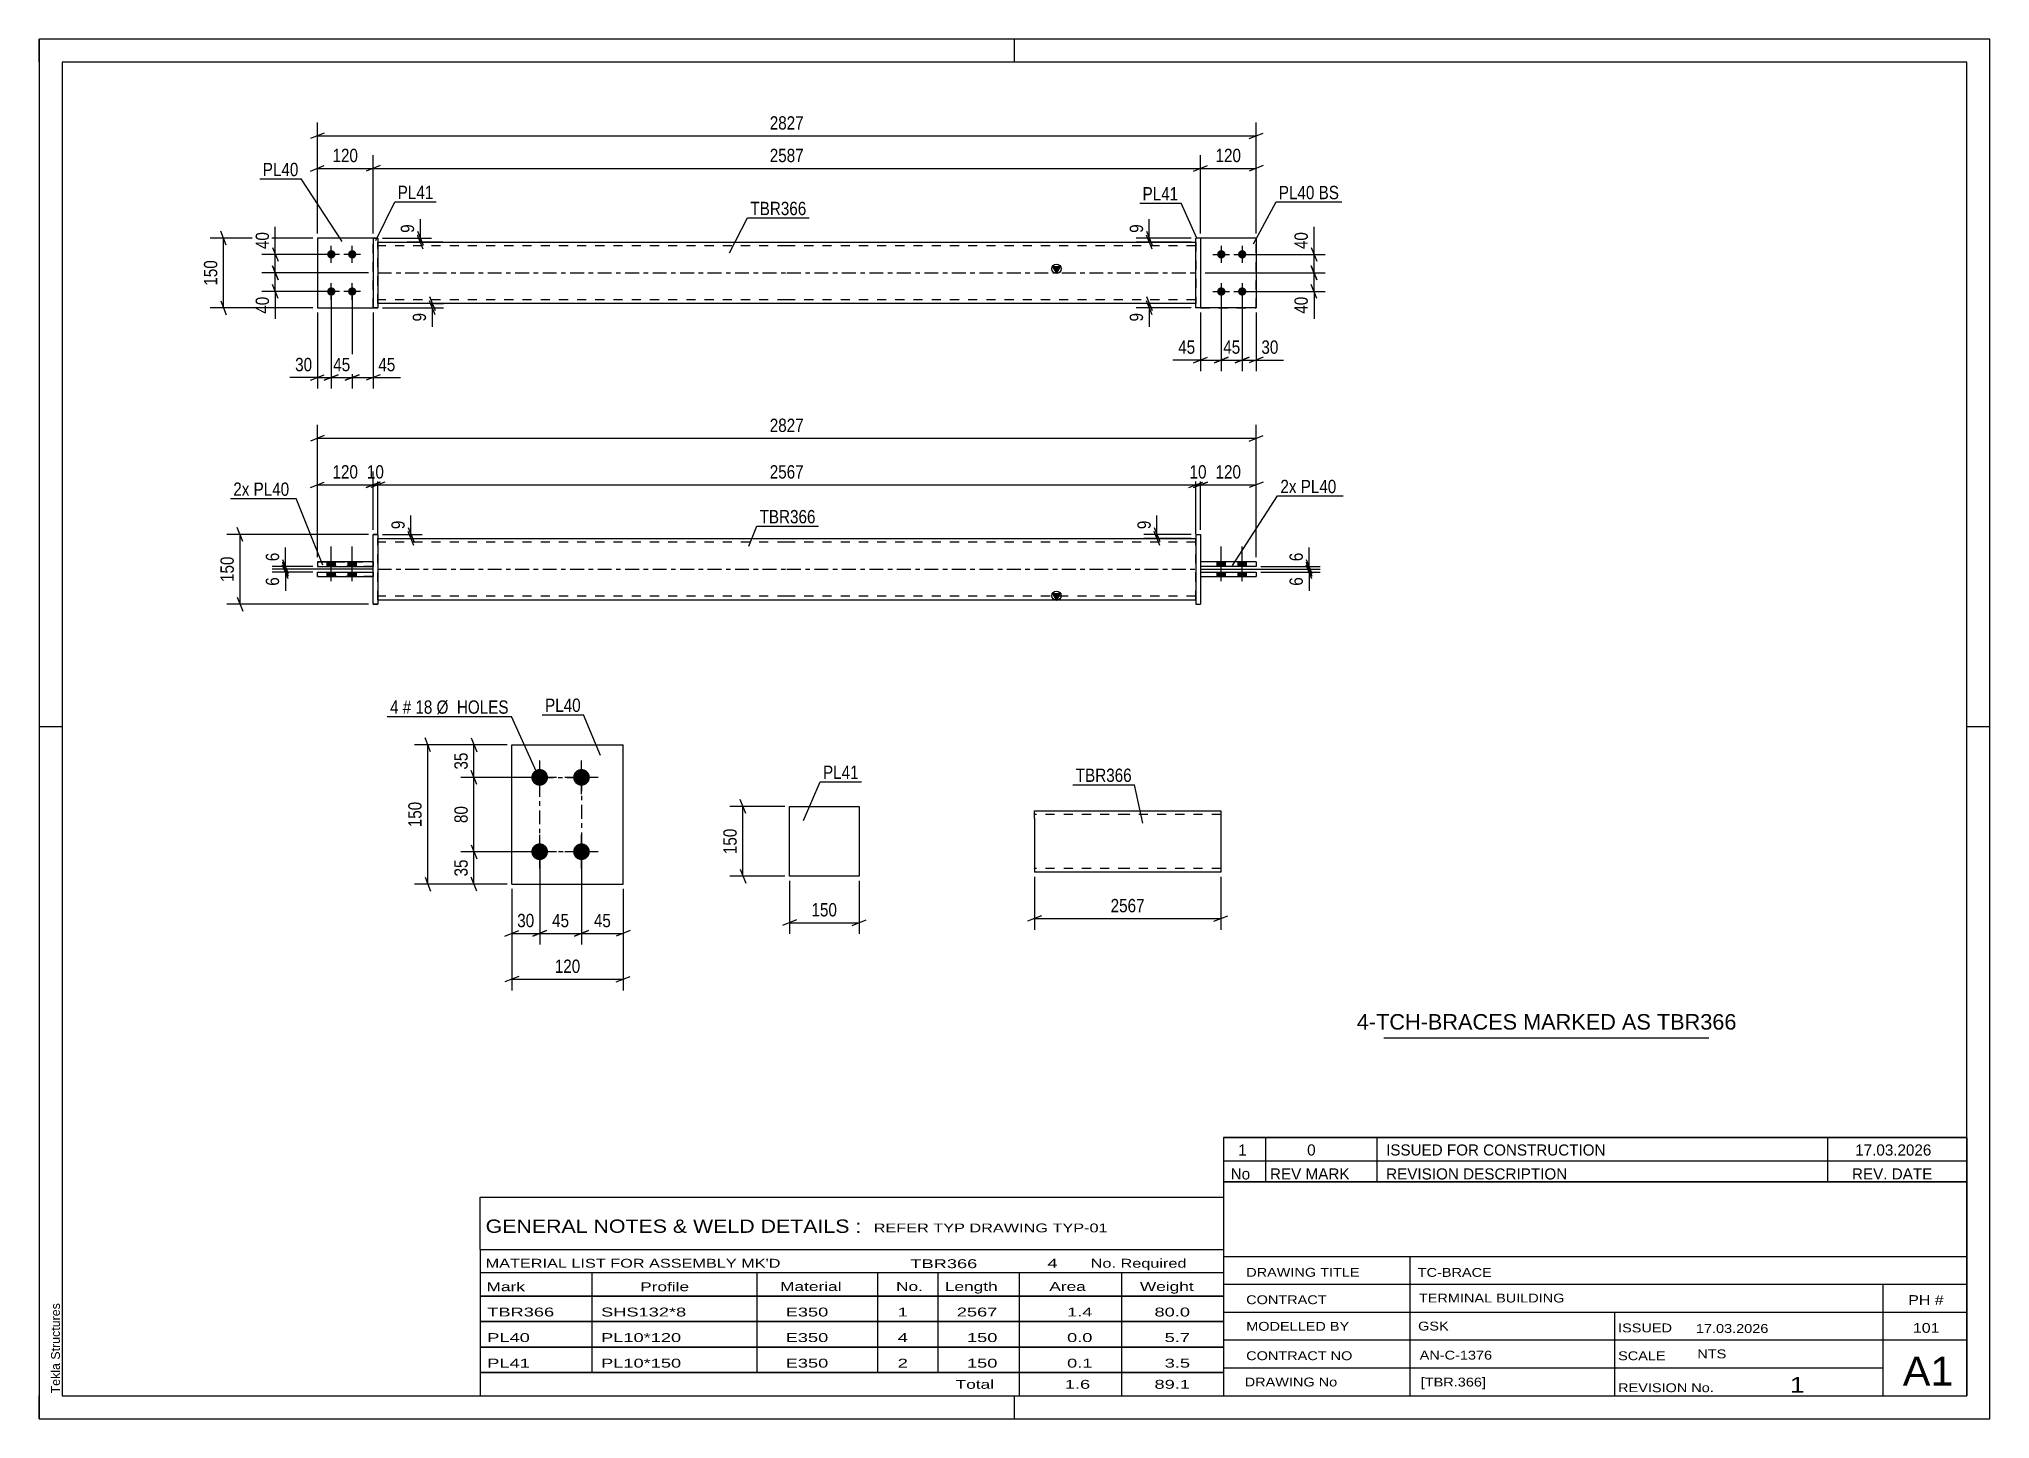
# Model space of a CAD drawing. Header units: millimetres. Extents: x 0 to 420, y 0 to 297.
import ezdxf

# ---------------------------------------------------------------- set-up
doc = ezdxf.new("R2010")
doc.units = ezdxf.units.MM
doc.linetypes.add('DXK_LINE_DOT2', pattern=[3.9198, 1.9599, -1.9599])
doc.linetypes.add('DXK_LINE_DOT3', pattern=[5.9187, 2.979, -0.9799, 0.9799, -0.9799])
doc.styles.add('Arial', font='ARIAL.TTF', dxfattribs={"height": 0.2})
doc.styles.add('Arial Narrow', font='ARIALN.TTF', dxfattribs={"height": 0.2})

# ---------------------------------------------------------------- blocks, each defined once
blk = doc.blocks.new('Unknown-580569710-1163')
at = {"color": 5, "linetype": 'Continuous'}
for p, q in [((420, 297), (0, 297)), ((0, 297), (0, 0)), ((0, 292), (0, 297)), ((210, 292), (210, 297)), ((420, 0), (420, 297)), ((415, 292), (5, 292)), ((5, 292), (5, 5)), ((415, 5), (415, 292)), ((5, 149), (0, 149)), ((420, 149), (415, 149)), ((0, 0), (0, 5)), ((5, 5), (415, 5)), ((210, 0), (210, 5)), ((0, 0), (420, 0))]:
    blk.add_line(p, q, dxfattribs=at)
at = {"color": 174, "linetype": 'Continuous', "style": 'Arial'}
blk.add_text('Tekla Structures', height=1.9102, rotation=90, dxfattribs=at).set_placement((4.5, 5.5))
blk = doc.blocks.new('Bolt-580569710-1440 - 1400')
at = {"linetype": 'Continuous'}
for points in [[(255.42, 184.49), (253.62, 184.49), (253.62, 183.49), (255.42, 183.49)], [(255.42, 184.49), (253.62, 184.49), (253.62, 183.49), (255.42, 183.49)], [(255.42, 182.29), (253.62, 182.29), (253.62, 181.29), (255.42, 181.29)], [(255.42, 182.29), (253.62, 182.29), (253.62, 181.29), (255.42, 181.29)], [(259.92, 184.49), (258.12, 184.49), (258.12, 183.49), (259.92, 183.49)], [(259.92, 184.49), (258.12, 184.49), (258.12, 183.49), (259.92, 183.49)], [(259.92, 182.29), (258.12, 182.29), (258.12, 181.29), (259.92, 181.29)], [(259.92, 182.29), (258.12, 182.29), (258.12, 181.29), (259.92, 181.29)]]:
    blk.add_hatch(color=1, dxfattribs=at).paths.add_polyline_path(points)
at = {"color": 1, "linetype": 'Continuous'}
for p, q in [((254.52, 180.29), (254.52, 187.79)), ((254.52, 180.29), (254.52, 187.79)), ((259.02, 180.29), (259.02, 187.79)), ((259.02, 180.29), (259.02, 187.79)), ((253.62, 183.49), (253.62, 184.49)), ((253.62, 183.49), (253.62, 184.49)), ((253.62, 181.29), (253.62, 182.29)), ((253.62, 181.29), (253.62, 182.29)), ((255.42, 183.49), (255.42, 184.49)), ((255.42, 183.49), (255.42, 184.49)), ((255.42, 181.29), (255.42, 182.29)), ((255.42, 181.29), (255.42, 182.29)), ((258.12, 183.49), (258.12, 184.49)), ((258.12, 183.49), (258.12, 184.49)), ((258.12, 181.29), (258.12, 182.29)), ((258.12, 181.29), (258.12, 182.29)), ((259.92, 183.49), (259.92, 184.49)), ((259.92, 183.49), (259.92, 184.49)), ((259.92, 181.29), (259.92, 182.29)), ((259.92, 181.29), (259.92, 182.29))]:
    blk.add_line(p, q, dxfattribs=at)
blk = doc.blocks.new('Bolt-580569710-1439 - 1400')
at = {"linetype": 'Continuous'}
for points in [[(62.02, 183.49), (63.82, 183.49), (63.82, 184.49), (62.02, 184.49)], [(62.02, 183.49), (63.82, 183.49), (63.82, 184.49), (62.02, 184.49)], [(62.02, 181.29), (63.82, 181.29), (63.82, 182.29), (62.02, 182.29)], [(62.02, 181.29), (63.82, 181.29), (63.82, 182.29), (62.02, 182.29)], [(66.52, 183.49), (68.32, 183.49), (68.32, 184.49), (66.52, 184.49)], [(66.52, 183.49), (68.32, 183.49), (68.32, 184.49), (66.52, 184.49)], [(66.52, 181.29), (68.32, 181.29), (68.32, 182.29), (66.52, 182.29)], [(66.52, 181.29), (68.32, 181.29), (68.32, 182.29), (66.52, 182.29)]]:
    blk.add_hatch(color=1, dxfattribs=at).paths.add_polyline_path(points)
at = {"color": 1, "linetype": 'Continuous'}
for p, q in [((62.92, 180.29), (62.92, 187.79)), ((62.92, 180.29), (62.92, 187.79)), ((67.42, 180.29), (67.42, 187.79)), ((67.42, 180.29), (67.42, 187.79)), ((62.02, 183.49), (62.02, 184.49)), ((62.02, 183.49), (62.02, 184.49)), ((62.02, 181.29), (62.02, 182.29)), ((62.02, 181.29), (62.02, 182.29)), ((63.82, 183.49), (63.82, 184.49)), ((63.82, 183.49), (63.82, 184.49)), ((63.82, 181.29), (63.82, 182.29)), ((63.82, 181.29), (63.82, 182.29)), ((66.52, 183.49), (66.52, 184.49)), ((66.52, 183.49), (66.52, 184.49)), ((66.52, 181.29), (66.52, 182.29)), ((66.52, 181.29), (66.52, 182.29)), ((68.32, 183.49), (68.32, 184.49)), ((68.32, 183.49), (68.32, 184.49)), ((68.32, 181.29), (68.32, 182.29)), ((68.32, 181.29), (68.32, 182.29))]:
    blk.add_line(p, q, dxfattribs=at)
blk = doc.blocks.new('Part-580569710-1428 - 1400')
at = {"linetype": 'Continuous'}
blk.add_hatch(color=2, dxfattribs=at).paths.add_polyline_path([(219.02, 176.29), (218.22, 177.69), (219.82, 177.69)])
at = {"color": 2, "linetype": 'Continuous'}
for p, q in [((72.92, 189.49), (160.92, 189.49)), ((161.02, 189.49), (249.02, 189.49)), ((219.02, 176.29), (218.22, 177.69)), ((218.22, 177.69), (219.82, 177.69)), ((219.82, 177.69), (219.02, 176.29)), ((72.92, 176.29), (160.92, 176.29)), ((161.02, 176.29), (249.02, 176.29))]:
    blk.add_line(p, q, dxfattribs=at)
at = {"color": 7, "linetype": 'DXK_LINE_DOT2'}
for p, q in [((72.92, 176.29), (72.92, 189.49)), ((249.02, 176.29), (249.02, 189.49)), ((160.92, 188.69), (72.92, 188.69)), ((249.02, 188.69), (161.02, 188.69)), ((160.92, 177.09), (72.92, 177.09)), ((249.02, 177.09), (161.02, 177.09))]:
    blk.add_line(p, q, dxfattribs=at)
at = {"color": 7, "linetype": 'DXK_LINE_DOT3'}
for p, q in [((72.92, 182.89), (160.92, 182.89)), ((161.02, 182.89), (249.02, 182.89))]:
    blk.add_line(p, q, dxfattribs=at)
at = {"color": 2, "linetype": 'Continuous'}
blk.add_circle((219.02, 177.19), 1, dxfattribs=at)
blk = doc.blocks.new('Part-580569710-1443 - 1400')
at = {"color": 2, "linetype": 'Continuous'}
for p, q in [((71.92, 190.39), (72.92, 190.39)), ((71.92, 190.39), (71.92, 190.39)), ((71.92, 175.39), (71.92, 190.39)), ((72.92, 190.39), (72.92, 190.39)), ((72.92, 190.39), (72.92, 175.39)), ((72.92, 175.39), (71.92, 175.39)), ((71.92, 175.39), (71.92, 175.39)), ((72.92, 175.39), (72.92, 175.39))]:
    blk.add_line(p, q, dxfattribs=at)
at = {"color": 7, "linetype": 'DXK_LINE_DOT2'}
for p, q in [((72.92, 190.39), (71.92, 190.39)), ((71.92, 175.39), (72.92, 175.39)), ((72.92, 175.39), (72.92, 175.39))]:
    blk.add_line(p, q, dxfattribs=at)
blk = doc.blocks.new('Part-580569710-1458 - 1400')
at = {"color": 2, "linetype": 'Continuous'}
for p, q in [((71.92, 184.49), (59.92, 184.49)), ((59.92, 184.49), (59.92, 183.49)), ((59.92, 183.49), (71.92, 183.49)), ((71.92, 184.49), (71.92, 184.49)), ((71.92, 184.49), (71.92, 183.49))]:
    blk.add_line(p, q, dxfattribs=at)
at = {"color": 7, "linetype": 'DXK_LINE_DOT2'}
for p, q in [((59.92, 184.49), (71.92, 184.49)), ((71.92, 183.49), (59.92, 183.49))]:
    blk.add_line(p, q, dxfattribs=at)
blk = doc.blocks.new('Part-580569710-1463 - 1400')
at = {"color": 2, "linetype": 'Continuous'}
for p, q in [((59.92, 182.29), (71.92, 182.29)), ((59.92, 181.29), (59.92, 182.29)), ((59.92, 181.29), (71.92, 181.29)), ((71.92, 182.29), (71.92, 182.29)), ((71.92, 182.29), (71.92, 181.29))]:
    blk.add_line(p, q, dxfattribs=at)
at = {"color": 7, "linetype": 'DXK_LINE_DOT2'}
for p, q in [((59.92, 182.29), (71.92, 182.29)), ((71.92, 181.29), (59.92, 181.29)), ((59.92, 181.29), (59.92, 181.29)), ((71.92, 181.29), (71.92, 181.29))]:
    blk.add_line(p, q, dxfattribs=at)
blk = doc.blocks.new('Part-580569710-1466 - 1400')
at = {"color": 2, "linetype": 'Continuous'}
for p, q in [((249.02, 190.39), (249.02, 175.39)), ((249.02, 190.39), (250.02, 190.39)), ((250.02, 190.39), (250.02, 175.39)), ((249.02, 175.39), (250.02, 175.39))]:
    blk.add_line(p, q, dxfattribs=at)
blk = doc.blocks.new('Part-580569710-1471 - 1400')
at = {"color": 2, "linetype": 'Continuous'}
for p, q in [((262.02, 184.49), (250.02, 184.49)), ((250.02, 184.49), (250.02, 183.49)), ((262.02, 183.49), (250.02, 183.49)), ((262.02, 184.49), (262.02, 183.49))]:
    blk.add_line(p, q, dxfattribs=at)
blk = doc.blocks.new('Part-580569710-1476 - 1400')
at = {"color": 2, "linetype": 'Continuous'}
for p, q in [((250.02, 182.29), (250.02, 181.29)), ((250.02, 182.29), (262.02, 182.29)), ((250.02, 181.29), (262.02, 181.29)), ((262.02, 182.29), (262.02, 181.29))]:
    blk.add_line(p, q, dxfattribs=at)
blk = doc.blocks.new('Part-580569710-1698 - 1692')
at = {"linetype": 'Continuous'}
blk.add_hatch(color=2, dxfattribs=at).paths.add_polyline_path([(219.02, 246.66), (218.22, 248.06), (219.82, 248.06)])
at = {"color": 2, "linetype": 'Continuous'}
for p, q in [((72.92, 253.26), (160.92, 253.26)), ((161.02, 253.26), (249.02, 253.26)), ((219.02, 246.66), (218.22, 248.06)), ((218.22, 248.06), (219.82, 248.06)), ((219.82, 248.06), (219.02, 246.66)), ((160.92, 240.06), (72.92, 240.06)), ((249.02, 240.06), (161.02, 240.06))]:
    blk.add_line(p, q, dxfattribs=at)
at = {"color": 7, "linetype": 'DXK_LINE_DOT2'}
for p, q in [((72.92, 240.06), (72.92, 253.26)), ((160.92, 252.46), (72.92, 252.46)), ((249.02, 252.46), (161.02, 252.46)), ((249.02, 253.26), (249.02, 240.06)), ((160.92, 240.86), (72.92, 240.86)), ((249.02, 240.86), (161.02, 240.86))]:
    blk.add_line(p, q, dxfattribs=at)
at = {"color": 7, "linetype": 'DXK_LINE_DOT3'}
for p, q in [((72.92, 246.66), (160.92, 246.66)), ((161.02, 246.66), (249.02, 246.66))]:
    blk.add_line(p, q, dxfattribs=at)
at = {"color": 2, "linetype": 'Continuous'}
blk.add_circle((219.02, 247.56), 1, dxfattribs=at)
blk = doc.blocks.new('Part-580569710-1703 - 1692')
at = {"color": 7, "linetype": 'DXK_LINE_DOT2'}
for p, q in [((262.02, 254.16), (250.02, 254.16)), ((250.02, 254.16), (250.02, 239.16)), ((262.02, 239.16), (262.02, 254.16)), ((250.02, 239.16), (262.02, 239.16))]:
    blk.add_line(p, q, dxfattribs=at)
blk = doc.blocks.new('Part-580569710-1724 - 1692')
at = {"color": 7, "linetype": 'DXK_LINE_DOT2'}
for p, q in [((71.92, 254.16), (59.92, 254.16)), ((59.92, 254.16), (59.92, 239.16)), ((71.92, 239.16), (71.92, 254.16)), ((59.92, 239.16), (71.92, 239.16))]:
    blk.add_line(p, q, dxfattribs=at)
blk = doc.blocks.new('Part-580569710-1708 - 1692')
at = {"color": 2, "linetype": 'Continuous'}
for p, q in [((262.02, 254.16), (250.02, 254.16)), ((262.02, 254.16), (262.02, 239.16)), ((262.02, 239.16), (250.02, 239.16))]:
    blk.add_line(p, q, dxfattribs=at)
at = {"color": 7, "linetype": 'DXK_LINE_DOT2'}
blk.add_line((250.02, 254.16), (250.02, 239.16), dxfattribs=at)
blk = doc.blocks.new('Part-580569710-1723 - 1692')
at = {"color": 2, "linetype": 'Continuous'}
for p, q in [((250.02, 254.16), (249.02, 254.16)), ((249.02, 239.16), (249.02, 254.16)), ((250.02, 254.16), (250.02, 239.16)), ((250.02, 239.16), (249.02, 239.16))]:
    blk.add_line(p, q, dxfattribs=at)
blk = doc.blocks.new('Part-580569710-1729 - 1692')
at = {"color": 2, "linetype": 'Continuous'}
for p, q in [((71.92, 254.16), (59.92, 254.16)), ((59.92, 254.16), (59.92, 239.16)), ((59.92, 239.16), (71.92, 239.16))]:
    blk.add_line(p, q, dxfattribs=at)
at = {"color": 7, "linetype": 'DXK_LINE_DOT2'}
blk.add_line((71.92, 239.16), (71.92, 254.16), dxfattribs=at)
blk = doc.blocks.new('Part-580569710-1734 - 1692')
at = {"color": 2, "linetype": 'Continuous'}
for p, q in [((72.92, 254.16), (71.92, 254.16)), ((71.92, 254.16), (71.92, 239.16)), ((72.92, 254.16), (72.92, 254.16)), ((72.92, 254.16), (72.92, 239.16)), ((71.92, 239.16), (72.92, 239.16))]:
    blk.add_line(p, q, dxfattribs=at)
at = {"color": 7, "linetype": 'DXK_LINE_DOT2'}
for p, q in [((71.92, 254.16), (72.92, 254.16)), ((72.92, 239.16), (71.92, 239.16))]:
    blk.add_line(p, q, dxfattribs=at)
blk = doc.blocks.new('Bolt-580569710-1735 - 1692')
at = {"linetype": 'Continuous'}
for points in [[(254.52, 251.56, -1), (254.52, 249.76, -1)], [(259.02, 251.56, -1), (259.02, 249.76, -1)], [(254.52, 243.56, -1), (254.52, 241.76, -1)], [(259.02, 243.56, -1), (259.02, 241.76, -1)]]:
    blk.add_hatch(color=1, dxfattribs=at).paths.add_polyline_path(points)
at = {"color": 1, "linetype": 'Continuous'}
for p, q in [((254.52, 252.46), (254.52, 248.86)), ((259.02, 252.46), (259.02, 248.86)), ((252.72, 250.66), (256.32, 250.66)), ((257.22, 250.66), (260.82, 250.66)), ((254.52, 244.46), (254.52, 240.86)), ((259.02, 244.46), (259.02, 240.86)), ((252.72, 242.66), (256.32, 242.66)), ((257.22, 242.66), (260.82, 242.66))]:
    blk.add_line(p, q, dxfattribs=at)
blk = doc.blocks.new('Bolt-580569710-1736 - 1692')
at = {"linetype": 'Continuous'}
for points in [[(62.92, 249.76, -1), (62.92, 251.56, -1)], [(67.42, 249.76, -1), (67.42, 251.56, -1)], [(62.92, 241.76, -1), (62.92, 243.56, -1)], [(67.42, 241.76, -1), (67.42, 243.56, -1)]]:
    blk.add_hatch(color=1, dxfattribs=at).paths.add_polyline_path(points)
at = {"color": 1, "linetype": 'Continuous'}
for p, q in [((62.92, 248.86), (62.92, 252.46)), ((67.42, 248.86), (67.42, 252.46)), ((64.72, 250.66), (61.12, 250.66)), ((69.22, 250.66), (65.62, 250.66)), ((62.92, 240.86), (62.92, 244.46)), ((67.42, 240.86), (67.42, 244.46)), ((64.72, 242.66), (61.12, 242.66)), ((69.22, 242.66), (65.62, 242.66))]:
    blk.add_line(p, q, dxfattribs=at)
blk = doc.blocks.new('Part-580569710-2313 - 2307')
at = {"color": 2, "linetype": 'Continuous'}
for p, q in [((214.31, 129.31), (214.31, 130.91)), ((214.31, 130.91), (234.31, 130.91)), ((234.41, 130.91), (254.41, 130.91)), ((254.41, 130.91), (254.41, 129.31)), ((214.31, 129.31), (214.31, 117.71)), ((254.41, 129.31), (254.41, 117.71)), ((234.31, 117.71), (214.31, 117.71)), ((254.41, 117.71), (234.41, 117.71))]:
    blk.add_line(p, q, dxfattribs=at)
at = {"color": 7, "linetype": 'DXK_LINE_DOT2'}
for p, q in [((234.31, 130.11), (214.31, 130.11)), ((254.41, 130.11), (234.41, 130.11)), ((214.31, 118.51), (214.31, 118.58)), ((234.31, 118.51), (214.31, 118.51)), ((254.41, 118.51), (234.41, 118.51)), ((254.41, 118.51), (254.41, 118.58))]:
    blk.add_line(p, q, dxfattribs=at)
blk = doc.blocks.new('Part-580569710-2065 - 2059')
at = {"color": 2, "linetype": 'Continuous'}
for p, q in [((101.78, 115.09), (101.78, 145.09)), ((101.78, 145.09), (125.78, 145.09)), ((125.78, 115.09), (125.78, 145.09)), ((101.78, 115.09), (125.78, 115.09))]:
    blk.add_line(p, q, dxfattribs=at)
blk = doc.blocks.new('Bolt-580569710-2126 - 2059')
at = {"linetype": 'Continuous'}
for points in [[(107.78, 136.29, -1), (107.78, 139.89, -1)], [(116.78, 136.29, -1), (116.78, 139.89, -1)], [(107.78, 120.29, -1), (107.78, 123.89, -1)], [(116.78, 120.29, -1), (116.78, 123.89, -1)]]:
    blk.add_hatch(color=1, dxfattribs=at).paths.add_polyline_path(points)
at = {"color": 1, "linetype": 'Continuous'}
for p, q in [((107.78, 134.49), (107.78, 141.69)), ((116.78, 134.49), (116.78, 141.69)), ((111.38, 138.09), (104.18, 138.09)), ((120.38, 138.09), (113.18, 138.09)), ((111.38, 122.09), (104.18, 122.09)), ((107.78, 118.49), (107.78, 125.69)), ((120.38, 122.09), (113.18, 122.09)), ((116.78, 118.49), (116.78, 125.69))]:
    blk.add_line(p, q, dxfattribs=at)
blk = doc.blocks.new('Part-580569710-2287 - 2281')
at = {"color": 2, "linetype": 'Continuous'}
for p, q in [((161.54, 131.81), (176.54, 131.81)), ((161.54, 116.81), (161.54, 131.81)), ((176.54, 131.81), (176.54, 116.81)), ((176.54, 116.81), (161.54, 116.81))]:
    blk.add_line(p, q, dxfattribs=at)
blk = doc.blocks.new('Rectangle-580569710-2266 - 2059')
at = {"color": 1, "linetype": 'DXK_LINE_DOT3'}
blk.add_lwpolyline([(107.78, 138.09), (116.78, 138.09), (116.78, 122.09), (107.78, 122.09), (107.78, 138.09)], close=True, dxfattribs=at)
blk = doc.blocks.new('StraightDimension-580569710-1503 - 1400')
at = {"color": 7, "linetype": 'Continuous'}
for p, q in [((248.02, 190.39), (237.82, 190.39)), ((248.02, 189.49), (237.82, 189.49)), ((240.07, 191.89), (241.27, 188.89)), ((241.27, 187.99), (240.07, 190.99)), ((240.67, 189.49), (240.67, 190.39))]:
    blk.add_line(p, q, dxfattribs=at)
at = {"color": 0}
blk.add_wipeout([(239.92, 193.94), (235.72, 193.94), (235.72, 190.91), (239.92, 190.91)], dxfattribs=at)
at = {"color": 7, "linetype": 'Continuous'}
blk.add_line((240.67, 190.39), (240.67, 194.46), dxfattribs=at)
blk.add_line((240.67, 190.39), (240.67, 194.46), dxfattribs=at)
at = {"color": 3, "style": 'Arial Narrow'}
blk.add_text('9', height=2.86, rotation=90.0002, dxfattribs=at).set_placement((239.32, 191.51))
blk = doc.blocks.new('StraightDimension-580569710-1646 - 1400')
at = {"color": 7, "linetype": 'Continuous'}
for p, q in [((73.92, 190.39), (82.47, 190.39)), ((73.92, 189.49), (82.47, 189.49)), ((79.47, 191.89), (80.67, 188.89)), ((80.67, 187.99), (79.47, 190.99)), ((80.07, 189.49), (80.07, 190.39))]:
    blk.add_line(p, q, dxfattribs=at)
at = {"color": 0}
blk.add_wipeout([(79.32, 193.94), (75.12, 193.94), (75.12, 190.91), (79.32, 190.91)], dxfattribs=at)
at = {"color": 7, "linetype": 'Continuous'}
blk.add_line((80.07, 190.39), (80.07, 194.46), dxfattribs=at)
blk.add_line((80.07, 190.39), (80.07, 194.46), dxfattribs=at)
at = {"color": 3, "style": 'Arial Narrow'}
blk.add_text('9', height=2.86, rotation=90.0002, dxfattribs=at).set_placement((78.72, 191.51))
blk = doc.blocks.new('StraightDimension-580569710-1549 - 1400')
at = {"color": 7, "linetype": 'Continuous'}
for p, q in [((61.42, 211.68), (58.42, 210.48)), ((59.92, 185.49), (59.92, 213.93)), ((59.92, 211.08), (262.02, 211.08)), ((260.52, 210.48), (263.52, 211.68)), ((262.02, 185.49), (262.02, 213.93))]:
    blk.add_line(p, q, dxfattribs=at)
at = {"color": 0}
blk.add_wipeout([(165.23, 211.83), (165.23, 216.03), (156.71, 216.03), (156.71, 211.83)], dxfattribs=at)
at = {"color": 3, "style": 'Arial Narrow'}
blk.add_text('2827', height=2.863, dxfattribs=at).set_placement((157.31, 212.43))
blk = doc.blocks.new('StraightDimension-580569710-1532 - 1400')
at = {"color": 7, "linetype": 'Continuous'}
for p, q in [((272.82, 184.99), (274.02, 181.99)), ((250.02, 182.89), (275.82, 182.89)), ((263.02, 183.49), (275.82, 183.49)), ((274.02, 181.39), (272.82, 184.39)), ((273.42, 182.89), (273.42, 183.49))]:
    blk.add_line(p, q, dxfattribs=at)
at = {"color": 0}
blk.add_wipeout([(272.67, 187.04), (268.47, 187.04), (268.47, 184.01), (272.67, 184.01)], dxfattribs=at)
at = {"color": 7, "linetype": 'Continuous'}
blk.add_line((273.42, 183.49), (273.42, 187.56), dxfattribs=at)
blk.add_line((273.42, 183.49), (273.42, 187.56), dxfattribs=at)
at = {"color": 3, "style": 'Arial Narrow'}
blk.add_text('6', height=2.86, rotation=90.0002, dxfattribs=at).set_placement((272.07, 184.61))
blk = doc.blocks.new('StraightDimension-580569710-1485 - 1400')
at = {"color": 7, "linetype": 'Continuous'}
for p, q in [((70.92, 190.39), (40.42, 190.39)), ((43.87, 188.89), (42.67, 191.89)), ((43.27, 175.39), (43.27, 190.39)), ((42.67, 176.89), (43.87, 173.89)), ((70.92, 175.39), (40.42, 175.39))]:
    blk.add_line(p, q, dxfattribs=at)
at = {"color": 0}
blk.add_wipeout([(42.52, 186.23), (38.32, 186.23), (38.32, 179.54), (42.52, 179.54)], dxfattribs=at)
at = {"color": 3, "style": 'Arial Narrow'}
blk.add_text('150', height=2.863, rotation=90.0002, dxfattribs=at).set_placement((41.92, 180.14))
blk = doc.blocks.new('StraightDimension-580569710-1560 - 1400')
at = {"color": 7, "linetype": 'Continuous'}
for p, q in [((71.92, 182.89), (50.18, 182.89)), ((58.92, 182.29), (50.18, 182.29)), ((52.43, 184.39), (53.63, 181.39)), ((53.63, 180.79), (52.43, 183.79)), ((53.03, 182.29), (53.03, 182.89))]:
    blk.add_line(p, q, dxfattribs=at)
at = {"color": 0}
blk.add_wipeout([(52.28, 181.76), (48.08, 181.76), (48.08, 178.73), (52.28, 178.73)], dxfattribs=at)
at = {"color": 7, "linetype": 'Continuous'}
blk.add_line((53.03, 182.29), (53.03, 178.21), dxfattribs=at)
blk.add_line((53.03, 182.29), (53.03, 178.21), dxfattribs=at)
at = {"color": 3, "style": 'Arial Narrow'}
blk.add_text('6', height=2.86, rotation=90.0002, dxfattribs=at).set_placement((51.68, 179.33))
blk = doc.blocks.new('StraightDimension-580569710-1513 - 1400')
at = {"color": 7, "linetype": 'Continuous'}
for p, q in [((250.02, 182.89), (275.82, 182.89)), ((263.02, 182.29), (275.82, 182.29)), ((272.82, 184.39), (274.02, 181.39)), ((274.02, 180.79), (272.82, 183.79)), ((273.42, 182.29), (273.42, 182.89))]:
    blk.add_line(p, q, dxfattribs=at)
at = {"color": 0}
blk.add_wipeout([(272.67, 181.76), (268.47, 181.76), (268.47, 178.73), (272.67, 178.73)], dxfattribs=at)
at = {"color": 7, "linetype": 'Continuous'}
blk.add_line((273.42, 182.29), (273.42, 178.21), dxfattribs=at)
blk.add_line((273.42, 182.29), (273.42, 178.21), dxfattribs=at)
at = {"color": 3, "style": 'Arial Narrow'}
blk.add_text('6', height=2.86, rotation=90.0002, dxfattribs=at).set_placement((272.07, 179.33))
blk = doc.blocks.new('StraightDimension-580569710-1576 - 1400')
at = {"color": 7, "linetype": 'Continuous'}
for p, q in [((52.43, 184.99), (53.63, 181.99)), ((58.92, 183.49), (50.18, 183.49)), ((71.92, 182.89), (50.18, 182.89)), ((53.63, 181.39), (52.43, 184.39)), ((53.03, 182.89), (53.03, 183.49))]:
    blk.add_line(p, q, dxfattribs=at)
at = {"color": 0}
blk.add_wipeout([(52.28, 187.04), (48.08, 187.04), (48.08, 184.01), (52.28, 184.01)], dxfattribs=at)
at = {"color": 7, "linetype": 'Continuous'}
blk.add_line((53.03, 183.49), (53.03, 187.56), dxfattribs=at)
blk.add_line((53.03, 183.49), (53.03, 187.56), dxfattribs=at)
at = {"color": 3, "style": 'Arial Narrow'}
blk.add_text('6', height=2.86, rotation=90.0002, dxfattribs=at).set_placement((51.68, 184.61))
blk = doc.blocks.new('StraightDimension-580569710-1595 - 1400')
at = {"color": 7, "linetype": 'Continuous'}
for p, q in [((248.52, 200.46), (251.52, 201.66)), ((250.02, 191.39), (250.02, 203.91)), ((263.52, 201.66), (260.52, 200.46)), ((262.02, 185.49), (262.02, 203.91)), ((250.02, 201.06), (262.02, 201.06))]:
    blk.add_line(p, q, dxfattribs=at)
at = {"color": 0}
blk.add_wipeout([(259.36, 201.81), (259.36, 206.01), (252.68, 206.01), (252.68, 201.81)], dxfattribs=at)
at = {"color": 3, "style": 'Arial Narrow'}
blk.add_text('120', height=2.863, dxfattribs=at).set_placement((253.28, 202.41))
blk = doc.blocks.new('StraightDimension-580569710-1605 - 1400')
at = {"color": 7, "linetype": 'Continuous'}
for p, q in [((74.42, 201.66), (71.42, 200.46)), ((72.92, 190.49), (72.92, 203.91)), ((247.52, 200.46), (250.52, 201.66)), ((249.02, 190.49), (249.02, 203.91)), ((72.92, 201.06), (249.02, 201.06))]:
    blk.add_line(p, q, dxfattribs=at)
at = {"color": 0}
blk.add_wipeout([(165.23, 201.81), (165.23, 206.01), (156.71, 206.01), (156.71, 201.81)], dxfattribs=at)
at = {"color": 3, "style": 'Arial Narrow'}
blk.add_text('2567', height=2.863, dxfattribs=at).set_placement((157.31, 202.41))
blk = doc.blocks.new('StraightDimension-580569710-1615 - 1400')
at = {"color": 7, "linetype": 'Continuous'}
for p, q in [((70.42, 200.46), (73.42, 201.66)), ((74.42, 201.66), (71.42, 200.46)), ((71.92, 191.39), (71.92, 203.91)), ((72.92, 190.49), (72.92, 203.91)), ((71.92, 201.06), (72.92, 201.06))]:
    blk.add_line(p, q, dxfattribs=at)
at = {"color": 0}
blk.add_wipeout([(74.85, 201.81), (74.85, 206.01), (69.99, 206.01), (69.99, 201.81)], dxfattribs=at)
at = {"color": 3, "style": 'Arial Narrow'}
blk.add_text('10', height=2.863, dxfattribs=at).set_placement((70.59, 202.41))
blk = doc.blocks.new('StraightDimension-580569710-1625 - 1400')
at = {"color": 7, "linetype": 'Continuous'}
for p, q in [((58.42, 200.46), (61.42, 201.66)), ((59.92, 185.49), (59.92, 203.91)), ((73.42, 201.66), (70.42, 200.46)), ((71.92, 191.39), (71.92, 203.91)), ((59.92, 201.06), (71.92, 201.06))]:
    blk.add_line(p, q, dxfattribs=at)
at = {"color": 0}
blk.add_wipeout([(69.26, 201.81), (69.26, 206.01), (62.58, 206.01), (62.58, 201.81)], dxfattribs=at)
at = {"color": 3, "style": 'Arial Narrow'}
blk.add_text('120', height=2.863, dxfattribs=at).set_placement((63.18, 202.41))
blk = doc.blocks.new('StraightDimension-580569710-1635 - 1400')
at = {"color": 7, "linetype": 'Continuous'}
for p, q in [((247.52, 200.46), (250.52, 201.66)), ((251.52, 201.66), (248.52, 200.46)), ((249.02, 190.49), (249.02, 203.91)), ((250.02, 191.39), (250.02, 203.91)), ((249.02, 201.06), (250.02, 201.06))]:
    blk.add_line(p, q, dxfattribs=at)
at = {"color": 0}
blk.add_wipeout([(251.95, 201.81), (251.95, 206.01), (247.09, 206.01), (247.09, 201.81)], dxfattribs=at)
at = {"color": 3, "style": 'Arial Narrow'}
blk.add_text('10', height=2.863, dxfattribs=at).set_placement((247.69, 202.41))
blk = doc.blocks.new('StraightDimension-580569710-1783 - 1692')
at = {"color": 7, "linetype": 'Continuous'}
for p, q in [((73.42, 269.76), (70.42, 268.56)), ((71.92, 255.16), (71.92, 272.01)), ((71.92, 269.16), (250.02, 269.16)), ((248.52, 268.56), (251.52, 269.76)), ((250.02, 255.16), (250.02, 272.01))]:
    blk.add_line(p, q, dxfattribs=at)
at = {"color": 0}
blk.add_wipeout([(165.23, 269.91), (165.23, 274.11), (156.71, 274.11), (156.71, 269.91)], dxfattribs=at)
at = {"color": 3, "style": 'Arial Narrow'}
blk.add_text('2587', height=2.863, dxfattribs=at).set_placement((157.31, 270.51))
blk = doc.blocks.new('StraightDimension-580569710-1944 - 1692')
at = {"color": 7, "linetype": 'Continuous'}
for p, q in [((248.02, 254.16), (236.17, 254.16)), ((248.02, 253.26), (236.17, 253.26)), ((238.42, 255.66), (239.62, 252.66)), ((239.62, 251.76), (238.42, 254.76)), ((239.02, 253.26), (239.02, 254.16))]:
    blk.add_line(p, q, dxfattribs=at)
at = {"color": 0}
blk.add_wipeout([(238.27, 257.72), (234.07, 257.72), (234.07, 254.69), (238.27, 254.69)], dxfattribs=at)
at = {"color": 7, "linetype": 'Continuous'}
blk.add_line((239.02, 254.16), (239.02, 258.24), dxfattribs=at)
blk.add_line((239.02, 254.16), (239.02, 258.24), dxfattribs=at)
at = {"color": 3, "style": 'Arial Narrow'}
blk.add_text('9', height=2.86, rotation=90.0002, dxfattribs=at).set_placement((237.67, 255.29))
blk = doc.blocks.new('StraightDimension-580569710-1851 - 1692')
at = {"color": 7, "linetype": 'Continuous'}
for p, q in [((67.42, 241.66), (67.42, 221.76)), ((71.92, 238.16), (71.92, 221.76)), ((65.92, 223.56), (68.92, 224.76)), ((67.42, 224.16), (71.92, 224.16)), ((73.42, 224.76), (70.42, 223.56))]:
    blk.add_line(p, q, dxfattribs=at)
at = {"color": 0}
blk.add_wipeout([(77.3, 224.91), (77.3, 229.11), (72.45, 229.11), (72.45, 224.91)], dxfattribs=at)
at = {"color": 7, "linetype": 'Continuous'}
blk.add_line((71.92, 224.16), (77.83, 224.16), dxfattribs=at)
blk.add_line((71.92, 224.16), (77.83, 224.16), dxfattribs=at)
at = {"color": 3, "style": 'Arial Narrow'}
blk.add_text('45', height=2.863, dxfattribs=at).set_placement((73.05, 225.51))
blk = doc.blocks.new('StraightDimension-580569710-1916 - 1692')
at = {"color": 7, "linetype": 'Continuous'}
for p, q in [((50.25, 248.16), (51.45, 245.16)), ((70.92, 246.66), (48, 246.66)), ((51.45, 241.16), (50.25, 244.16)), ((50.85, 242.66), (50.85, 246.66)), ((61.92, 242.66), (48, 242.66))]:
    blk.add_line(p, q, dxfattribs=at)
at = {"color": 0}
blk.add_wipeout([(50.1, 242.14), (45.9, 242.14), (45.9, 237.28), (50.1, 237.28)], dxfattribs=at)
at = {"color": 7, "linetype": 'Continuous'}
blk.add_line((50.85, 242.66), (50.85, 236.76), dxfattribs=at)
blk.add_line((50.85, 242.66), (50.85, 236.76), dxfattribs=at)
at = {"color": 3, "style": 'Arial Narrow'}
blk.add_text('40', height=2.863, rotation=90.0002, dxfattribs=at).set_placement((49.5, 237.88))
blk = doc.blocks.new('StraightDimension-580569710-1873 - 1692')
at = {"color": 7, "linetype": 'Continuous'}
for p, q in [((62.92, 241.66), (62.92, 221.76)), ((67.42, 241.66), (67.42, 221.76)), ((61.42, 223.56), (64.42, 224.76)), ((62.92, 224.16), (67.42, 224.16)), ((68.92, 224.76), (65.92, 223.56))]:
    blk.add_line(p, q, dxfattribs=at)
at = {"color": 0}
blk.add_wipeout([(67.6, 224.91), (67.6, 229.11), (62.74, 229.11), (62.74, 224.91)], dxfattribs=at)
at = {"color": 3, "style": 'Arial Narrow'}
blk.add_text('45', height=2.863, dxfattribs=at).set_placement((63.34, 225.51))
blk = doc.blocks.new('StraightDimension-580569710-1741 - 1692')
at = {"color": 7, "linetype": 'Continuous'}
for p, q in [((58.92, 254.16), (36.87, 254.16)), ((40.32, 252.66), (39.12, 255.66)), ((39.72, 239.16), (39.72, 254.16)), ((39.12, 240.66), (40.32, 237.66)), ((58.92, 239.16), (36.87, 239.16))]:
    blk.add_line(p, q, dxfattribs=at)
at = {"color": 0}
blk.add_wipeout([(38.97, 250.01), (34.77, 250.01), (34.77, 243.32), (38.97, 243.32)], dxfattribs=at)
at = {"color": 3, "style": 'Arial Narrow'}
blk.add_text('150', height=2.863, rotation=90.0002, dxfattribs=at).set_placement((38.37, 243.92))
blk = doc.blocks.new('StraightDimension-580569710-1761 - 1692')
at = {"color": 7, "linetype": 'Continuous'}
for p, q in [((58.42, 268.56), (61.42, 269.76)), ((59.92, 255.16), (59.92, 272.01)), ((59.92, 269.16), (71.92, 269.16)), ((73.42, 269.76), (70.42, 268.56)), ((71.92, 255.16), (71.92, 272.01))]:
    blk.add_line(p, q, dxfattribs=at)
at = {"color": 0}
blk.add_wipeout([(69.26, 269.91), (69.26, 274.11), (62.58, 274.11), (62.58, 269.91)], dxfattribs=at)
at = {"color": 3, "style": 'Arial Narrow'}
blk.add_text('120', height=2.863, dxfattribs=at).set_placement((63.18, 270.51))
blk = doc.blocks.new('StraightDimension-580569710-1808 - 1692')
at = {"color": 7, "linetype": 'Continuous'}
for p, q in [((248.52, 268.56), (251.52, 269.76)), ((250.02, 255.16), (250.02, 272.01)), ((250.02, 269.16), (262.02, 269.16)), ((263.52, 269.76), (260.52, 268.56)), ((262.02, 255.16), (262.02, 272.01))]:
    blk.add_line(p, q, dxfattribs=at)
at = {"color": 0}
blk.add_wipeout([(259.36, 269.91), (259.36, 274.11), (252.68, 274.11), (252.68, 269.91)], dxfattribs=at)
at = {"color": 3, "style": 'Arial Narrow'}
blk.add_text('120', height=2.863, dxfattribs=at).set_placement((253.28, 270.51))
blk = doc.blocks.new('StraightDimension-580569710-1831 - 1692')
at = {"color": 7, "linetype": 'Continuous'}
for p, q in [((59.92, 255.16), (59.92, 279.01)), ((262.02, 255.16), (262.02, 279.01)), ((61.42, 276.76), (58.42, 275.56)), ((59.92, 276.16), (262.02, 276.16)), ((260.52, 275.56), (263.52, 276.76))]:
    blk.add_line(p, q, dxfattribs=at)
at = {"color": 0}
blk.add_wipeout([(165.23, 276.91), (165.23, 281.11), (156.71, 281.11), (156.71, 276.91)], dxfattribs=at)
at = {"color": 3, "style": 'Arial Narrow'}
blk.add_text('2827', height=2.863, dxfattribs=at).set_placement((157.31, 277.51))
blk = doc.blocks.new('StraightDimension-580569710-1889 - 1692')
at = {"color": 7, "linetype": 'Continuous'}
for p, q in [((62.92, 241.66), (62.92, 221.76)), ((59.92, 238.16), (59.92, 221.76)), ((58.42, 223.56), (61.42, 224.76)), ((59.92, 224.16), (62.92, 224.16)), ((64.42, 224.76), (61.42, 223.56))]:
    blk.add_line(p, q, dxfattribs=at)
at = {"color": 0}
blk.add_wipeout([(59.4, 224.91), (59.4, 229.11), (54.54, 229.11), (54.54, 224.91)], dxfattribs=at)
at = {"color": 7, "linetype": 'Continuous'}
blk.add_line((59.92, 224.16), (54.01, 224.16), dxfattribs=at)
blk.add_line((59.92, 224.16), (54.01, 224.16), dxfattribs=at)
at = {"color": 3, "style": 'Arial Narrow'}
blk.add_text('30', height=2.863, dxfattribs=at).set_placement((55.14, 225.51))
blk = doc.blocks.new('StraightDimension-580569710-1909 - 1692')
at = {"color": 7, "linetype": 'Continuous'}
for p, q in [((84.06, 241.56), (85.26, 238.56)), ((85.26, 237.66), (84.06, 240.66)), ((84.66, 239.16), (84.66, 240.06)), ((85.18, 240.06), (87.06, 240.06)), ((73.92, 239.16), (87.06, 239.16))]:
    blk.add_line(p, q, dxfattribs=at)
at = {"color": 0}
blk.add_wipeout([(83.91, 238.64), (79.71, 238.64), (79.71, 235.61), (83.91, 235.61)], dxfattribs=at)
at = {"color": 7, "linetype": 'Continuous'}
blk.add_line((84.66, 239.16), (84.66, 235.08), dxfattribs=at)
blk.add_line((84.66, 239.16), (84.66, 235.08), dxfattribs=at)
at = {"color": 3, "style": 'Arial Narrow'}
blk.add_text('9', height=2.86, rotation=90.0002, dxfattribs=at).set_placement((83.31, 236.21))
blk = doc.blocks.new('StraightDimension-580569710-1925 - 1692')
at = {"color": 7, "linetype": 'Continuous'}
for p, q in [((50.25, 252.16), (51.45, 249.16)), ((61.92, 250.66), (48, 250.66)), ((51.45, 245.16), (50.25, 248.16)), ((50.85, 246.66), (50.85, 250.66)), ((70.92, 246.66), (48, 246.66))]:
    blk.add_line(p, q, dxfattribs=at)
at = {"color": 0}
blk.add_wipeout([(50.1, 256.04), (45.9, 256.04), (45.9, 251.19), (50.1, 251.19)], dxfattribs=at)
at = {"color": 7, "linetype": 'Continuous'}
blk.add_line((50.85, 250.66), (50.85, 256.57), dxfattribs=at)
blk.add_line((50.85, 250.66), (50.85, 256.57), dxfattribs=at)
at = {"color": 3, "style": 'Arial Narrow'}
blk.add_text('40', height=2.863, rotation=90.0002, dxfattribs=at).set_placement((49.5, 251.79))
blk = doc.blocks.new('StraightDimension-580569710-1999 - 1692')
at = {"color": 7, "linetype": 'Continuous'}
for p, q in [((254.52, 241.66), (254.52, 225.51)), ((259.02, 241.66), (259.02, 225.51)), ((253.02, 227.31), (256.02, 228.51)), ((254.52, 227.91), (259.02, 227.91)), ((260.52, 228.51), (257.52, 227.31))]:
    blk.add_line(p, q, dxfattribs=at)
at = {"color": 0}
blk.add_wipeout([(259.2, 228.66), (259.2, 232.86), (254.34, 232.86), (254.34, 228.66)], dxfattribs=at)
at = {"color": 3, "style": 'Arial Narrow'}
blk.add_text('45', height=2.863, dxfattribs=at).set_placement((254.94, 229.26))
blk = doc.blocks.new('StraightDimension-580569710-1935 - 1692')
at = {"color": 7, "linetype": 'Continuous'}
for p, q in [((248.02, 240.06), (236.17, 240.06)), ((238.42, 241.56), (239.62, 238.56)), ((239.62, 237.66), (238.42, 240.66)), ((239.02, 239.16), (239.02, 240.06)), ((248.02, 239.16), (236.17, 239.16))]:
    blk.add_line(p, q, dxfattribs=at)
at = {"color": 0}
blk.add_wipeout([(238.27, 238.64), (234.07, 238.64), (234.07, 235.61), (238.27, 235.61)], dxfattribs=at)
at = {"color": 7, "linetype": 'Continuous'}
blk.add_line((239.02, 239.16), (239.02, 235.08), dxfattribs=at)
blk.add_line((239.02, 239.16), (239.02, 235.08), dxfattribs=at)
at = {"color": 3, "style": 'Arial Narrow'}
blk.add_text('9', height=2.86, rotation=90.0002, dxfattribs=at).set_placement((237.67, 236.21))
blk = doc.blocks.new('StraightDimension-580569710-2015 - 1692')
at = {"color": 7, "linetype": 'Continuous'}
for p, q in [((259.02, 241.66), (259.02, 225.51)), ((262.02, 238.16), (262.02, 225.51)), ((257.52, 227.31), (260.52, 228.51)), ((259.02, 227.91), (262.02, 227.91)), ((263.52, 228.51), (260.52, 227.31))]:
    blk.add_line(p, q, dxfattribs=at)
at = {"color": 0}
blk.add_wipeout([(267.4, 228.66), (267.4, 232.86), (262.55, 232.86), (262.55, 228.66)], dxfattribs=at)
at = {"color": 7, "linetype": 'Continuous'}
blk.add_line((262.02, 227.91), (267.93, 227.91), dxfattribs=at)
blk.add_line((262.02, 227.91), (267.93, 227.91), dxfattribs=at)
at = {"color": 3, "style": 'Arial Narrow'}
blk.add_text('30', height=2.863, dxfattribs=at).set_placement((263.15, 229.26))
blk = doc.blocks.new('StraightDimension-580569710-1951 - 1692')
at = {"color": 7, "linetype": 'Continuous'}
for p, q in [((73.92, 254.16), (84.49, 254.16)), ((86.92, 253.26), (79.24, 253.26)), ((81.49, 255.66), (82.69, 252.66)), ((82.69, 251.76), (81.49, 254.76)), ((82.09, 253.26), (82.09, 254.16))]:
    blk.add_line(p, q, dxfattribs=at)
at = {"color": 0}
blk.add_wipeout([(81.34, 257.72), (77.14, 257.72), (77.14, 254.69), (81.34, 254.69)], dxfattribs=at)
at = {"color": 7, "linetype": 'Continuous'}
blk.add_line((82.09, 254.16), (82.09, 258.24), dxfattribs=at)
blk.add_line((82.09, 254.16), (82.09, 258.24), dxfattribs=at)
at = {"color": 3, "style": 'Arial Narrow'}
blk.add_text('9', height=2.86, rotation=90.0002, dxfattribs=at).set_placement((80.74, 255.29))
blk = doc.blocks.new('StraightDimension-580569710-1958 - 1692')
at = {"color": 7, "linetype": 'Continuous'}
for p, q in [((273.88, 252.16), (275.08, 249.16)), ((260.02, 250.66), (276.88, 250.66)), ((275.08, 245.16), (273.88, 248.16)), ((274.48, 246.66), (274.48, 250.66)), ((251.02, 246.66), (276.88, 246.66))]:
    blk.add_line(p, q, dxfattribs=at)
at = {"color": 0}
blk.add_wipeout([(273.73, 256.04), (269.53, 256.04), (269.53, 251.19), (273.73, 251.19)], dxfattribs=at)
at = {"color": 7, "linetype": 'Continuous'}
blk.add_line((274.48, 250.66), (274.48, 256.57), dxfattribs=at)
blk.add_line((274.48, 250.66), (274.48, 256.57), dxfattribs=at)
at = {"color": 3, "style": 'Arial Narrow'}
blk.add_text('40', height=2.863, rotation=90.0002, dxfattribs=at).set_placement((273.13, 251.79))
blk = doc.blocks.new('StraightDimension-580569710-1967 - 1692')
at = {"color": 7, "linetype": 'Continuous'}
for p, q in [((273.88, 248.16), (275.08, 245.16)), ((251.02, 246.66), (276.88, 246.66)), ((275.08, 241.16), (273.88, 244.16)), ((274.48, 242.66), (274.48, 246.66)), ((260.02, 242.66), (276.88, 242.66))]:
    blk.add_line(p, q, dxfattribs=at)
at = {"color": 0}
blk.add_wipeout([(273.73, 242.14), (269.53, 242.14), (269.53, 237.28), (273.73, 237.28)], dxfattribs=at)
at = {"color": 7, "linetype": 'Continuous'}
blk.add_line((274.48, 242.66), (274.48, 236.76), dxfattribs=at)
blk.add_line((274.48, 242.66), (274.48, 236.76), dxfattribs=at)
at = {"color": 3, "style": 'Arial Narrow'}
blk.add_text('40', height=2.863, rotation=90.0002, dxfattribs=at).set_placement((273.13, 237.88))
blk = doc.blocks.new('StraightDimension-580569710-1977 - 1692')
at = {"color": 7, "linetype": 'Continuous'}
for p, q in [((254.52, 241.66), (254.52, 225.51)), ((250.02, 238.16), (250.02, 225.51)), ((248.52, 227.31), (251.52, 228.51)), ((250.02, 227.91), (254.52, 227.91)), ((256.02, 228.51), (253.02, 227.31))]:
    blk.add_line(p, q, dxfattribs=at)
at = {"color": 0}
blk.add_wipeout([(249.5, 228.66), (249.5, 232.86), (244.64, 232.86), (244.64, 228.66)], dxfattribs=at)
at = {"color": 7, "linetype": 'Continuous'}
blk.add_line((250.02, 227.91), (244.11, 227.91), dxfattribs=at)
blk.add_line((250.02, 227.91), (244.11, 227.91), dxfattribs=at)
at = {"color": 3, "style": 'Arial Narrow'}
blk.add_text('45', height=2.863, dxfattribs=at).set_placement((245.24, 229.26))
blk = doc.blocks.new('StraightDimension-580569710-2318 - 2307')
at = {"color": 7, "linetype": 'Continuous'}
for p, q in [((214.31, 116.71), (214.31, 105.31)), ((254.41, 116.71), (254.41, 105.31)), ((215.81, 108.31), (212.81, 107.11)), ((214.31, 107.71), (254.41, 107.71)), ((252.91, 107.11), (255.91, 108.31))]:
    blk.add_line(p, q, dxfattribs=at)
at = {"color": 0}
blk.add_wipeout([(238.62, 108.46), (238.62, 112.66), (230.1, 112.66), (230.1, 108.46)], dxfattribs=at)
at = {"color": 3, "style": 'Arial Narrow'}
blk.add_text('2567', height=2.863, dxfattribs=at).set_placement((230.7, 109.06))
blk = doc.blocks.new('StraightDimension-580569710-2161 - 2059')
at = {"color": 7, "linetype": 'Continuous'}
for p, q in [((107.78, 121.09), (107.78, 102.1)), ((101.78, 114.09), (101.78, 102.1)), ((100.28, 103.9), (103.28, 105.1)), ((109.28, 105.1), (106.28, 103.9)), ((101.78, 104.5), (107.78, 104.5))]:
    blk.add_line(p, q, dxfattribs=at)
at = {"color": 0}
blk.add_wipeout([(107.21, 105.25), (107.21, 109.45), (102.35, 109.45), (102.35, 105.25)], dxfattribs=at)
at = {"color": 3, "style": 'Arial Narrow'}
blk.add_text('30', height=2.863, dxfattribs=at).set_placement((102.95, 105.85))
blk = doc.blocks.new('StraightDimension-580569710-2142 - 2059')
at = {"color": 7, "linetype": 'Continuous'}
for p, q in [((116.78, 121.09), (116.78, 102.1)), ((125.78, 114.09), (125.78, 102.1)), ((115.28, 103.9), (118.28, 105.1)), ((127.28, 105.1), (124.28, 103.9)), ((116.78, 104.5), (125.78, 104.5))]:
    blk.add_line(p, q, dxfattribs=at)
at = {"color": 0}
blk.add_wipeout([(123.71, 105.25), (123.71, 109.45), (118.85, 109.45), (118.85, 105.25)], dxfattribs=at)
at = {"color": 3, "style": 'Arial Narrow'}
blk.add_text('45', height=2.863, dxfattribs=at).set_placement((119.45, 105.85))
blk = doc.blocks.new('StraightDimension-580569710-2128 - 2059')
at = {"color": 7, "linetype": 'Continuous'}
for p, q in [((107.78, 121.09), (107.78, 102.1)), ((116.78, 121.09), (116.78, 102.1)), ((106.28, 103.9), (109.28, 105.1)), ((118.28, 105.1), (115.28, 103.9)), ((107.78, 104.5), (116.78, 104.5))]:
    blk.add_line(p, q, dxfattribs=at)
at = {"color": 0}
blk.add_wipeout([(114.71, 105.25), (114.71, 109.45), (109.85, 109.45), (109.85, 105.25)], dxfattribs=at)
at = {"color": 3, "style": 'Arial Narrow'}
blk.add_text('45', height=2.863, dxfattribs=at).set_placement((110.45, 105.85))
blk = doc.blocks.new('StraightDimension-580569710-2178 - 2059')
at = {"color": 7, "linetype": 'Continuous'}
for p, q in [((100.78, 145.09), (80.86, 145.09)), ((84.31, 143.59), (83.11, 146.59)), ((83.71, 115.09), (83.71, 145.09)), ((100.78, 115.09), (80.86, 115.09)), ((83.11, 116.59), (84.31, 113.59))]:
    blk.add_line(p, q, dxfattribs=at)
at = {"color": 0}
blk.add_wipeout([(82.96, 133.43), (78.76, 133.43), (78.76, 126.75), (82.96, 126.75)], dxfattribs=at)
at = {"color": 3, "style": 'Arial Narrow'}
blk.add_text('150', height=2.863, rotation=90.0002, dxfattribs=at).set_placement((82.36, 127.35))
blk = doc.blocks.new('StraightDimension-580569710-2198 - 2059')
at = {"color": 7, "linetype": 'Continuous'}
for p, q in [((94.23, 136.59), (93.03, 139.59)), ((106.78, 138.09), (90.78, 138.09)), ((93.63, 122.09), (93.63, 138.09)), ((106.78, 122.09), (90.78, 122.09)), ((93.03, 123.59), (94.23, 120.59))]:
    blk.add_line(p, q, dxfattribs=at)
at = {"color": 0}
blk.add_wipeout([(92.88, 132.52), (88.68, 132.52), (88.68, 127.66), (92.88, 127.66)], dxfattribs=at)
at = {"color": 3, "style": 'Arial Narrow'}
blk.add_text('80', height=2.863, rotation=90.0002, dxfattribs=at).set_placement((92.28, 128.26))
blk = doc.blocks.new('StraightDimension-580569710-2211 - 2059')
at = {"color": 7, "linetype": 'Continuous'}
for p, q in [((100.78, 145.09), (90.78, 145.09)), ((93.03, 146.59), (94.23, 143.59)), ((93.63, 138.09), (93.63, 145.09)), ((94.23, 136.59), (93.03, 139.59)), ((106.78, 138.09), (90.78, 138.09))]:
    blk.add_line(p, q, dxfattribs=at)
at = {"color": 0}
blk.add_wipeout([(92.88, 144.02), (88.68, 144.02), (88.68, 139.16), (92.88, 139.16)], dxfattribs=at)
at = {"color": 3, "style": 'Arial Narrow'}
blk.add_text('35', height=2.863, rotation=90.0002, dxfattribs=at).set_placement((92.28, 139.76))
blk = doc.blocks.new('StraightDimension-580569710-2227 - 2059')
at = {"color": 7, "linetype": 'Continuous'}
for p, q in [((106.78, 122.09), (90.78, 122.09)), ((93.03, 123.59), (94.23, 120.59)), ((93.63, 115.09), (93.63, 122.09)), ((100.78, 115.09), (90.78, 115.09)), ((94.23, 113.59), (93.03, 116.59))]:
    blk.add_line(p, q, dxfattribs=at)
at = {"color": 0}
blk.add_wipeout([(92.88, 121.02), (88.68, 121.02), (88.68, 116.16), (92.88, 116.16)], dxfattribs=at)
at = {"color": 3, "style": 'Arial Narrow'}
blk.add_text('35', height=2.863, rotation=90.0002, dxfattribs=at).set_placement((92.28, 116.76))
blk = doc.blocks.new('StraightDimension-580569710-2244 - 2059')
at = {"color": 7, "linetype": 'Continuous'}
for p, q in [((101.78, 114.09), (101.78, 92.25)), ((125.78, 114.09), (125.78, 92.25)), ((103.28, 95.25), (100.28, 94.05)), ((101.78, 94.65), (125.78, 94.65)), ((124.28, 94.05), (127.28, 95.25))]:
    blk.add_line(p, q, dxfattribs=at)
at = {"color": 0}
blk.add_wipeout([(117.12, 95.4), (117.12, 99.6), (110.44, 99.6), (110.44, 95.4)], dxfattribs=at)
at = {"color": 3, "style": 'Arial Narrow'}
blk.add_text('120', height=2.863, dxfattribs=at).set_placement((111.04, 96))
blk = doc.blocks.new('StraightDimension-580569710-2289 - 2281')
at = {"color": 7, "linetype": 'Continuous'}
for p, q in [((161.54, 115.81), (161.54, 104.41)), ((176.54, 115.81), (176.54, 104.41)), ((163.04, 107.41), (160.04, 106.21)), ((161.54, 106.81), (176.54, 106.81)), ((175.04, 106.21), (178.04, 107.41))]:
    blk.add_line(p, q, dxfattribs=at)
at = {"color": 0}
blk.add_wipeout([(172.38, 107.56), (172.38, 111.76), (165.7, 111.76), (165.7, 107.56)], dxfattribs=at)
at = {"color": 3, "style": 'Arial Narrow'}
blk.add_text('150', height=2.863, dxfattribs=at).set_placement((166.3, 108.16))
blk = doc.blocks.new('StraightDimension-580569710-2294 - 2281')
at = {"color": 7, "linetype": 'Continuous'}
for p, q in [((160.54, 131.81), (148.69, 131.81)), ((152.14, 130.31), (150.94, 133.31)), ((151.54, 116.81), (151.54, 131.81)), ((150.94, 118.31), (152.14, 115.31)), ((160.54, 116.81), (148.69, 116.81))]:
    blk.add_line(p, q, dxfattribs=at)
at = {"color": 0}
blk.add_wipeout([(150.79, 127.66), (146.59, 127.66), (146.59, 120.97), (150.79, 120.97)], dxfattribs=at)
at = {"color": 3, "style": 'Arial Narrow'}
blk.add_text('150', height=2.863, rotation=90.0002, dxfattribs=at).set_placement((150.19, 121.57))
blk = doc.blocks.new('Unknown-580569710-3319')
at = {"color": 7, "linetype": 'Continuous'}
for p, q in [((255, 51.05), (255, 5)), ((255, 51.05), (415, 51.05)), ((415, 51), (415, 5)), ((255, 35), (415, 35)), ((295.14, 35), (295.14, 5)), ((255, 29), (415, 29)), ((397, 5.05), (397, 29.05)), ((255, 23), (415, 23)), ((339.14, 23), (339.14, 5)), ((255, 17), (415, 17)), ((255, 11), (397, 11)), ((255, 5), (415, 5))]:
    blk.add_line(p, q, dxfattribs=at)
at = {"color": 7, "style": 'Arial Narrow'}
for s, height, width, p in [('DRAWING TITLE', 1.9089, 1.425378, (259.88, 30.61)), ('TC-BRACE', 1.909, 1.425378, (296.81, 30.59)), ('CONTRACT', 1.909, 1.425378, (259.88, 24.71)), ('TERMINAL BUILDING', 1.9089, 1.425378, (297.06, 25.07)), ('MODELLED BY', 1.9089, 1.425378, (259.88, 18.98)), ('GSK', 1.909, 1.425378, (296.88, 19.04)), ('ISSUED', 1.909, 1.425378, (339.94, 18.64)), ('17.03.2026', 1.909, 1.425378, (356.69, 18.52)), ('CONTRACT NO', 1.9089, 1.425378, (259.88, 12.66)), ('AN-C-1376', 1.909, 1.425378, (297.23, 12.78)), ('SCALE', 1.909, 1.425378, (339.94, 12.65)), ('A1', 6.204, 1.25, (401.24, 7.2)), ('DRAWING No', 1.909, 1.425378, (259.56, 7)), ('[TBR.366]', 1.909, 1.425378, (297.46, 6.99)), ('1', 3.34, 1.5, (376.91, 5.68)), ('REVISION No.', 1.9089, 1.425378, (339.94, 5.77))]:
    blk.add_text(s, height=height, dxfattribs=dict(at, width=width)).set_placement(p)
at = {"color": 7, "linetype": 'Continuous', "style": 'Arial Narrow'}
for s, height, width, p in [('PH #', 2.1, 1.42538, (402.4, 24.55)), ('101', 2.1, 1.42538, (403.41, 18.55)), ('NTS', 1.909, 1.425378, (357, 13.05))]:
    blk.add_text(s, height=height, dxfattribs=dict(at, width=width)).set_placement(p)
blk = doc.blocks.new('Unknown-580569710-3320')
at = {"color": 7, "linetype": 'Continuous'}
for p, q in [((255, 60.55), (415, 60.55)), ((415, 60.55), (255, 60.55)), ((255, 60.55), (255, 55.55)), ((264, 60.55), (264, 55.55)), ((288, 60.55), (288, 55.55)), ((385, 60.55), (385, 55.55)), ((415, 60.55), (415, 55.55)), ((255, 55.55), (415, 55.55)), ((255, 55.55), (255, 51.05)), ((255, 55.55), (415, 55.55)), ((264, 55.55), (264, 51.05)), ((288, 55.55), (288, 51.05)), ((385, 55.55), (385, 51.05)), ((415, 55.55), (415, 51.05)), ((415, 51.05), (255, 51.05))]:
    blk.add_line(p, q, dxfattribs=at)
at = {"color": 7, "linetype": 'Continuous', "style": 'Arial Narrow'}
for s, height, width, p in [('1', 2.39, 1.196471, (258.16, 56.7)), ('0', 2.39, 1.196471, (273, 56.7)), ('ISSUED FOR CONSTRUCTION', 2.3861, 1.196471, (290, 56.7)), ('17.03.2026', 2.386, 1.196471, (391, 56.7)), ('No', 2.386, 1.2, (256.54, 51.55)), ('REV MARK', 2.386, 1.2, (265, 51.55)), ('REVISION DESCRIPTION', 2.3861, 1.2, (290, 51.55)), ('REV. DATE', 2.386, 1.2, (390.28, 51.55))]:
    blk.add_text(s, height=height, dxfattribs=dict(at, width=width)).set_placement(p)
blk = doc.blocks.new('Unknown-580569710-3321')
at = {"color": 7, "linetype": 'Continuous'}
for p, q in [((95, 47.75), (255, 47.75)), ((95, 36.5), (95, 47.75)), ((255, 47.75), (255, 36.5)), ((95, 36.5), (255, 36.5)), ((95, 36.5), (95, 31.5)), ((255, 36.5), (255, 31.5)), ((95, 31.5), (255, 31.5)), ((95, 31.5), (95, 26.5)), ((119, 31.5), (119, 26.5)), ((154.5, 31.5), (154.5, 26.5)), ((180.5, 31.5), (180.5, 26.5)), ((193.5, 31.5), (193.5, 26.5)), ((211, 31.5), (211, 26.5)), ((233, 31.5), (233, 26.5)), ((255, 31.5), (255, 26.5)), ((95, 26.5), (255, 26.5)), ((95, 26.45), (95, 21.05)), ((95, 26.45), (255, 26.45)), ((119, 26.5), (119, 21)), ((154.5, 26.5), (154.5, 21)), ((180.5, 26.5), (180.5, 21)), ((193.5, 26.5), (193.5, 21)), ((211, 26.5), (211, 21)), ((233, 26.5), (233, 21)), ((255, 26.45), (255, 21.05)), ((95, 21.05), (255, 21.05)), ((119, 21), (119, 15.5)), ((154.5, 21), (154.5, 15.5)), ((180.5, 21), (180.5, 15.5)), ((193.5, 21), (193.5, 15.5)), ((211, 21), (211, 15.5)), ((233, 21), (233, 15.5)), ((95, 20.95), (95, 15.55)), ((95, 20.95), (255, 20.95)), ((255, 20.95), (255, 15.55)), ((95, 15.55), (255, 15.55)), ((95, 15.45), (95, 10.05)), ((95, 15.45), (255, 15.45)), ((119, 15.5), (119, 10)), ((154.5, 15.5), (154.5, 10)), ((180.5, 15.5), (180.5, 10)), ((193.5, 15.5), (193.5, 10)), ((211, 15.5), (211, 10)), ((233, 15.5), (233, 10)), ((255, 15.45), (255, 10.05)), ((95, 10.05), (255, 10.05)), ((95, 10), (255, 10)), ((95, 10), (95, 5)), ((211, 10), (211, 5)), ((233, 10), (233, 5)), ((255, 10), (255, 5)), ((95, 5), (255, 5))]:
    blk.add_line(p, q, dxfattribs=at)
at = {"color": 7, "style": 'Arial Narrow'}
for s, height, width, p in [('GENERAL NOTES & WELD DETAILS :', 2.8633, 1.4, (96.15, 40.06)), ('REFER TYP DRAWING TYP-01', 1.9089, 1.6, (179.7, 40.16)), ("MATERIAL LIST FOR ASSEMBLY MK'D", 1.9089, 1.6, (96.15, 32.56)), ('TBR366', 1.909, 1.794707, (187.59, 32.47)), ('4', 1.91, 1.794707, (217.08, 32.56)), ('No. Required', 1.9089, 1.6, (226.41, 32.56)), ('Mark', 1.909, 1.7, (96.34, 27.5)), ('Profile', 1.909, 1.7, (129.41, 27.5)), ('Material', 1.909, 1.7, (159.54, 27.56)), ('No.', 1.909, 1.7, (184.5, 27.56)), ('Length', 1.909, 1.7, (195, 27.56)), ('Area', 1.909, 1.7, (217.5, 27.56)), ('Weight', 1.909, 1.7, (237, 27.56))]:
    blk.add_text(s, height=height, dxfattribs=dict(at, width=width)).set_placement(p)
at = {"color": 7, "linetype": 'Continuous', "style": 'Arial Narrow'}
for s, height, width, p in [('TBR366', 1.909, 1.794707, (96.5, 22.06)), ('SHS132*8', 1.909, 1.794707, (121, 22.06)), ('E350', 1.909, 1.794707, (160.74, 22.06)), ('1', 1.91, 1.794707, (184.86, 22.06)), ('2567', 1.909, 1.794707, (197.58, 22.06)), ('1.4', 1.909, 1.794707, (221.32, 22.06)), ('80.0', 1.909, 1.794707, (240.14, 22.06)), ('PL40', 1.909, 1.794707, (96.5, 16.56)), ('PL10*120', 1.909, 1.794707, (121, 16.56)), ('E350', 1.909, 1.794707, (160.74, 16.56)), ('4', 1.91, 1.794707, (184.86, 16.56)), ('150', 1.909, 1.794707, (199.77, 16.56)), ('0.0', 1.909, 1.794707, (221.32, 16.56)), ('5.7', 1.909, 1.794707, (242.33, 16.56)), ('PL41', 1.909, 1.794707, (96.5, 11.06)), ('PL10*150', 1.909, 1.794707, (121, 11.06)), ('E350', 1.909, 1.794707, (160.74, 11.06)), ('2', 1.91, 1.794707, (184.86, 11.06)), ('150', 1.909, 1.794707, (199.77, 11.06)), ('0.1', 1.909, 1.794707, (221.32, 11.06)), ('3.5', 1.909, 1.794707, (242.33, 11.06)), ('Total', 1.909, 1.7, (197.33, 6.5)), ('1.6', 1.909, 1.794707, (220.83, 6.5)), ('89.1', 1.909, 1.794707, (240.14, 6.5))]:
    blk.add_text(s, height=height, dxfattribs=dict(at, width=width)).set_placement(p)
blk = doc.blocks.new('Unknown-580569710-3322')
at = {"color": 7, "linetype": 'Continuous'}
blk.add_line((289.5, 82.05), (359.5, 82.05), dxfattribs=at)
at = {"color": 7, "style": 'Arial'}
blk.add_text('4-TCH-BRACES MARKED AS TBR366', height=3.3428, dxfattribs=at).set_placement((283.69, 83.8))
blk = doc.blocks.new('Mark-580569710-1423 - 1400')
at = {"color": 0}
blk.add_wipeout([(167.17, 192.77), (167.17, 195.77), (155.12, 195.77), (155.12, 192.77)], dxfattribs=at)
blk.add_wipeout([(167.17, 192.77), (167.17, 195.77), (155.12, 195.77), (155.12, 192.77)], dxfattribs=at)
at = {"color": 30, "linetype": 'Continuous'}
for p, q in [((152.84, 187.85), (154.52, 192.17)), ((154.52, 192.17), (167.77, 192.17))]:
    blk.add_line(p, q, dxfattribs=at)
at = {"color": 3, "style": 'Arial Narrow'}
blk.add_text('TBR366', height=2.863, dxfattribs=at).set_placement((155.12, 192.77))
blk = doc.blocks.new('MarkSet-580569710-1683 - 1400')
at = {"color": 0}
blk.add_wipeout([(45.29, 198.69), (45.29, 201.69), (41.82, 201.69), (41.82, 198.69)], dxfattribs=at)
blk.add_wipeout([(45.29, 198.69), (45.29, 201.69), (41.82, 201.69), (41.82, 198.69)], dxfattribs=at)
blk.add_wipeout([(53.86, 198.69), (53.86, 201.69), (46.19, 201.69), (46.19, 198.69)], dxfattribs=at)
blk.add_wipeout([(53.86, 198.69), (53.86, 201.69), (46.19, 201.69), (46.19, 198.69)], dxfattribs=at)
at = {"color": 30, "linetype": 'Continuous'}
for p in [(41.22, 198.09), (61.09, 183.77)]:
    blk.add_line(p, (55.36, 198.09), dxfattribs=at)
at = {"color": 3, "style": 'Arial Narrow'}
for s, p in [('2x', (41.82, 198.69)), ('PL40', (46.19, 198.69))]:
    blk.add_text(s, height=2.863, dxfattribs=at).set_placement(p)
blk = doc.blocks.new('MarkSet-580569710-1677 - 1400')
at = {"color": 0}
blk.add_wipeout([(270.71, 199.26), (270.71, 202.26), (267.24, 202.26), (267.24, 199.26)], dxfattribs=at)
blk.add_wipeout([(270.71, 199.26), (270.71, 202.26), (267.24, 202.26), (267.24, 199.26)], dxfattribs=at)
at = {"color": 30, "linetype": 'Continuous'}
blk.add_line((256.92, 183.67), (266.64, 198.66), dxfattribs=at)
at = {"color": 0}
blk.add_wipeout([(279.29, 199.26), (279.29, 202.26), (271.61, 202.26), (271.61, 199.26)], dxfattribs=at)
blk.add_wipeout([(279.29, 199.26), (279.29, 202.26), (271.61, 202.26), (271.61, 199.26)], dxfattribs=at)
at = {"color": 30, "linetype": 'Continuous'}
blk.add_line((266.64, 198.66), (280.79, 198.66), dxfattribs=at)
at = {"color": 3, "style": 'Arial Narrow'}
for s, p in [('2x', (267.24, 199.26)), ('PL40', (271.61, 199.26))]:
    blk.add_text(s, height=2.863, dxfattribs=at).set_placement(p)
blk = doc.blocks.new('Mark-580569710-1694 - 1692')
at = {"color": 0}
blk.add_wipeout([(165.2, 259.1), (165.2, 262.1), (153.14, 262.1), (153.14, 259.1)], dxfattribs=at)
blk.add_wipeout([(165.2, 259.1), (165.2, 262.1), (153.14, 262.1), (153.14, 259.1)], dxfattribs=at)
at = {"color": 30, "linetype": 'Continuous'}
for p, q in [((148.63, 250.97), (152.54, 258.5)), ((152.54, 258.5), (165.8, 258.5))]:
    blk.add_line(p, q, dxfattribs=at)
at = {"color": 3, "style": 'Arial Narrow'}
blk.add_text('TBR366', height=2.863, dxfattribs=at).set_placement((153.14, 259.1))
blk = doc.blocks.new('Mark-580569710-1719 - 1692')
at = {"color": 0}
blk.add_wipeout([(245.25, 262.26), (245.25, 265.26), (237.57, 265.26), (237.57, 262.26)], dxfattribs=at)
blk.add_wipeout([(245.25, 262.26), (245.25, 265.26), (237.57, 265.26), (237.57, 262.26)], dxfattribs=at)
at = {"color": 30, "linetype": 'Continuous'}
for p in [(236.97, 261.66), (249.23, 254.16)]:
    blk.add_line(p, (245.85, 261.66), dxfattribs=at)
at = {"color": 3, "style": 'Arial Narrow'}
blk.add_text('PL41', height=2.863, dxfattribs=at).set_placement((237.57, 262.26))
blk = doc.blocks.new('MarkSet-580569710-2050 - 1692')
at = {"color": 0}
blk.add_wipeout([(274.57, 262.53), (274.57, 265.53), (266.9, 265.53), (266.9, 262.53)], dxfattribs=at)
blk.add_wipeout([(274.57, 262.53), (274.57, 265.53), (266.9, 265.53), (266.9, 262.53)], dxfattribs=at)
at = {"color": 30, "linetype": 'Continuous'}
blk.add_line((261.46, 252.9), (266.3, 261.93), dxfattribs=at)
at = {"color": 0}
blk.add_wipeout([(279.86, 262.53), (279.86, 265.53), (275.47, 265.53), (275.47, 262.53)], dxfattribs=at)
blk.add_wipeout([(279.86, 262.53), (279.86, 265.53), (275.47, 265.53), (275.47, 262.53)], dxfattribs=at)
at = {"color": 30, "linetype": 'Continuous'}
blk.add_line((266.3, 261.93), (280.46, 261.93), dxfattribs=at)
at = {"color": 3, "style": 'Arial Narrow'}
for s, p in [('PL40', (266.9, 262.53)), ('BS', (275.47, 262.53))]:
    blk.add_text(s, height=2.863, dxfattribs=at).set_placement(p)
blk = doc.blocks.new('Mark-580569710-1725 - 1692')
at = {"color": 0}
blk.add_wipeout([(55.84, 267.49), (55.84, 270.49), (48.17, 270.49), (48.17, 267.49)], dxfattribs=at)
blk.add_wipeout([(55.84, 267.49), (55.84, 270.49), (48.17, 270.49), (48.17, 267.49)], dxfattribs=at)
at = {"color": 30, "linetype": 'Continuous'}
for p in [(47.57, 266.89), (65.26, 253.44)]:
    blk.add_line(p, (56.44, 266.89), dxfattribs=at)
at = {"color": 3, "style": 'Arial Narrow'}
blk.add_text('PL40', height=2.863, dxfattribs=at).set_placement((48.17, 267.49))
blk = doc.blocks.new('Mark-580569710-1730 - 1692')
at = {"color": 0}
blk.add_wipeout([(84.88, 262.57), (84.88, 265.57), (77.21, 265.57), (77.21, 262.57)], dxfattribs=at)
blk.add_wipeout([(84.88, 262.57), (84.88, 265.57), (77.21, 265.57), (77.21, 262.57)], dxfattribs=at)
at = {"color": 30, "linetype": 'Continuous'}
for p, q in [((72.5, 253.67), (76.61, 261.97)), ((76.61, 261.97), (85.48, 261.97))]:
    blk.add_line(p, q, dxfattribs=at)
at = {"color": 3, "style": 'Arial Narrow'}
blk.add_text('PL41', height=2.863, dxfattribs=at).set_placement((77.21, 262.57))
blk = doc.blocks.new('Mark-580569710-2309 - 2307')
at = {"color": 0}
blk.add_wipeout([(235.25, 137.11), (235.25, 140.11), (223.19, 140.11), (223.19, 137.11)], dxfattribs=at)
blk.add_wipeout([(235.25, 137.11), (235.25, 140.11), (223.19, 140.11), (223.19, 137.11)], dxfattribs=at)
at = {"color": 30, "linetype": 'Continuous'}
for p in [(222.59, 136.51), (237.64, 128.2)]:
    blk.add_line(p, (235.85, 136.51), dxfattribs=at)
at = {"color": 3, "style": 'Arial Narrow'}
blk.add_text('TBR366', height=2.863, dxfattribs=at).set_placement((223.19, 137.11))
blk = doc.blocks.new('Mark-580569710-2061 - 2059')
at = {"color": 0}
blk.add_wipeout([(116.62, 152.18), (116.62, 155.18), (108.94, 155.18), (108.94, 152.18)], dxfattribs=at)
blk.add_wipeout([(116.62, 152.18), (116.62, 155.18), (108.94, 155.18), (108.94, 152.18)], dxfattribs=at)
at = {"color": 30, "linetype": 'Continuous'}
for p in [(108.34, 151.58), (120.88, 142.82)]:
    blk.add_line(p, (117.22, 151.58), dxfattribs=at)
at = {"color": 3, "style": 'Arial Narrow'}
blk.add_text('PL40', height=2.863, dxfattribs=at).set_placement((108.94, 152.18))
blk = doc.blocks.new('Mark-580569710-2122 - 2059')
at = {"color": 0}
blk.add_wipeout([(77.4, 151.79), (77.4, 154.79), (75.57, 154.79), (75.57, 151.79)], dxfattribs=at)
blk.add_wipeout([(77.4, 151.79), (77.4, 154.79), (75.57, 154.79), (75.57, 151.79)], dxfattribs=at)
blk.add_wipeout([(80.12, 151.79), (80.12, 154.79), (78.3, 154.79), (78.3, 151.79)], dxfattribs=at)
blk.add_wipeout([(80.12, 151.79), (80.12, 154.79), (78.3, 154.79), (78.3, 151.79)], dxfattribs=at)
at = {"color": 3, "style": 'Arial Narrow'}
blk.add_text('4', height=2.86, dxfattribs=at).set_placement((75.57, 151.79))
at = {"color": 0}
blk.add_wipeout([(84.68, 151.79), (84.68, 154.79), (81.02, 154.79), (81.02, 151.79)], dxfattribs=at)
blk.add_wipeout([(84.68, 151.79), (84.68, 154.79), (81.02, 154.79), (81.02, 151.79)], dxfattribs=at)
at = {"color": 3, "style": 'Arial Narrow'}
blk.add_text('#', height=2.86, dxfattribs=at).set_placement((78.3, 151.79))
at = {"color": 0}
blk.add_wipeout([(101.11, 151.79), (101.11, 154.79), (85.58, 154.79), (85.58, 151.79)], dxfattribs=at)
blk.add_wipeout([(101.11, 151.79), (101.11, 154.79), (85.58, 154.79), (85.58, 151.79)], dxfattribs=at)
at = {"color": 7, "linetype": 'Continuous'}
for p in [(74.97, 151.19), (107.38, 138.61)]:
    blk.add_line(p, (101.71, 151.19), dxfattribs=at)
at = {"color": 3, "style": 'Arial Narrow'}
for s, p in [('18', (81.02, 151.79)), ('Ø  HOLES', (85.58, 151.79))]:
    blk.add_text(s, height=2.863, dxfattribs=at).set_placement(p)
blk = doc.blocks.new('Mark-580569710-2283 - 2281')
at = {"color": 0}
blk.add_wipeout([(176.45, 137.75), (176.45, 140.75), (168.77, 140.75), (168.77, 137.75)], dxfattribs=at)
blk.add_wipeout([(176.45, 137.75), (176.45, 140.75), (168.77, 140.75), (168.77, 137.75)], dxfattribs=at)
at = {"color": 30, "linetype": 'Continuous'}
for p, q in [((164.57, 128.79), (168.17, 137.15)), ((168.17, 137.15), (177.05, 137.15))]:
    blk.add_line(p, q, dxfattribs=at)
at = {"color": 3, "style": 'Arial Narrow'}
blk.add_text('PL41', height=2.863, dxfattribs=at).set_placement((168.77, 137.75))

msp = doc.modelspace()

# ---------------------------------------------------------------- block references
for name in ['Unknown-580569710-1163', 'Part-580569710-1724 - 1692', 'Part-580569710-1729 - 1692', 'Bolt-580569710-1736 - 1692', 'Part-580569710-1734 - 1692', 'Part-580569710-1698 - 1692', 'Part-580569710-1723 - 1692', 'Part-580569710-1703 - 1692', 'Part-580569710-1708 - 1692', 'Bolt-580569710-1735 - 1692', 'Part-580569710-1443 - 1400', 'Part-580569710-1428 - 1400', 'Part-580569710-1466 - 1400', 'Bolt-580569710-1439 - 1400', 'Bolt-580569710-1440 - 1400', 'Part-580569710-1458 - 1400', 'Part-580569710-1463 - 1400', 'Part-580569710-1471 - 1400', 'Part-580569710-1476 - 1400', 'Part-580569710-2065 - 2059', 'Bolt-580569710-2126 - 2059', 'Rectangle-580569710-2266 - 2059', 'Part-580569710-2287 - 2281', 'Part-580569710-2313 - 2307', 'Unknown-580569710-3322', 'Unknown-580569710-3320', 'Unknown-580569710-3319', 'Unknown-580569710-3321']:
    msp.add_blockref(name, (0, 0))

# ---------------------------------------------------------------- next in the draw order: block references
for name in ['StraightDimension-580569710-1783 - 1692', 'StraightDimension-580569710-1851 - 1692', 'StraightDimension-580569710-1935 - 1692', 'StraightDimension-580569710-1999 - 1692', 'StraightDimension-580569710-1646 - 1400', 'StraightDimension-580569710-1503 - 1400', 'Mark-580569710-2283 - 2281', 'Mark-580569710-2309 - 2307', 'StraightDimension-580569710-2161 - 2059', 'StraightDimension-580569710-2142 - 2059', 'StraightDimension-580569710-2289 - 2281', 'StraightDimension-580569710-2318 - 2307']:
    msp.add_blockref(name, (0, 0))

# ---------------------------------------------------------------- next in the draw order: block references
for name in ['StraightDimension-580569710-1944 - 1692', 'StraightDimension-580569710-1916 - 1692', 'StraightDimension-580569710-1909 - 1692', 'StraightDimension-580569710-2015 - 1692', 'StraightDimension-580569710-1549 - 1400', 'StraightDimension-580569710-2178 - 2059', 'StraightDimension-580569710-2294 - 2281', 'StraightDimension-580569710-2128 - 2059']:
    msp.add_blockref(name, (0, 0))

# ---------------------------------------------------------------- next in the draw order: block references
for name in ['StraightDimension-580569710-1808 - 1692', 'StraightDimension-580569710-1741 - 1692', 'StraightDimension-580569710-1873 - 1692', 'StraightDimension-580569710-1485 - 1400', 'StraightDimension-580569710-1532 - 1400', 'StraightDimension-580569710-2198 - 2059']:
    msp.add_blockref(name, (0, 0))

# ---------------------------------------------------------------- next in the draw order: block references
for name in ['StraightDimension-580569710-1761 - 1692', 'StraightDimension-580569710-1889 - 1692', 'StraightDimension-580569710-1560 - 1400', 'StraightDimension-580569710-1513 - 1400', 'StraightDimension-580569710-2211 - 2059', 'StraightDimension-580569710-2227 - 2059']:
    msp.add_blockref(name, (0, 0))

# ---------------------------------------------------------------- next in the draw order: block references
for name in ['StraightDimension-580569710-1831 - 1692', 'StraightDimension-580569710-1595 - 1400', 'StraightDimension-580569710-1576 - 1400', 'Mark-580569710-2061 - 2059', 'StraightDimension-580569710-2244 - 2059']:
    msp.add_blockref(name, (0, 0))

# ---------------------------------------------------------------- next in the draw order: block references
for name in ['Mark-580569710-1694 - 1692', 'StraightDimension-580569710-1925 - 1692', 'StraightDimension-580569710-1951 - 1692', 'StraightDimension-580569710-1958 - 1692', 'StraightDimension-580569710-1605 - 1400', 'MarkSet-580569710-1677 - 1400', 'Mark-580569710-2122 - 2059']:
    msp.add_blockref(name, (0, 0))

# ---------------------------------------------------------------- next in the draw order: block references
for name in ['Mark-580569710-1725 - 1692', 'Mark-580569710-1730 - 1692', 'Mark-580569710-1719 - 1692', 'MarkSet-580569710-2050 - 1692', 'StraightDimension-580569710-1967 - 1692', 'StraightDimension-580569710-1615 - 1400', 'StraightDimension-580569710-1635 - 1400', 'Mark-580569710-1423 - 1400']:
    msp.add_blockref(name, (0, 0))

# ---------------------------------------------------------------- next in the draw order: block references
for name in ['StraightDimension-580569710-1977 - 1692', 'StraightDimension-580569710-1625 - 1400']:
    msp.add_blockref(name, (0, 0))

# ---------------------------------------------------------------- next in the draw order: block references
msp.add_blockref('MarkSet-580569710-1683 - 1400', (0, 0))

doc.saveas('drawing.dxf')
